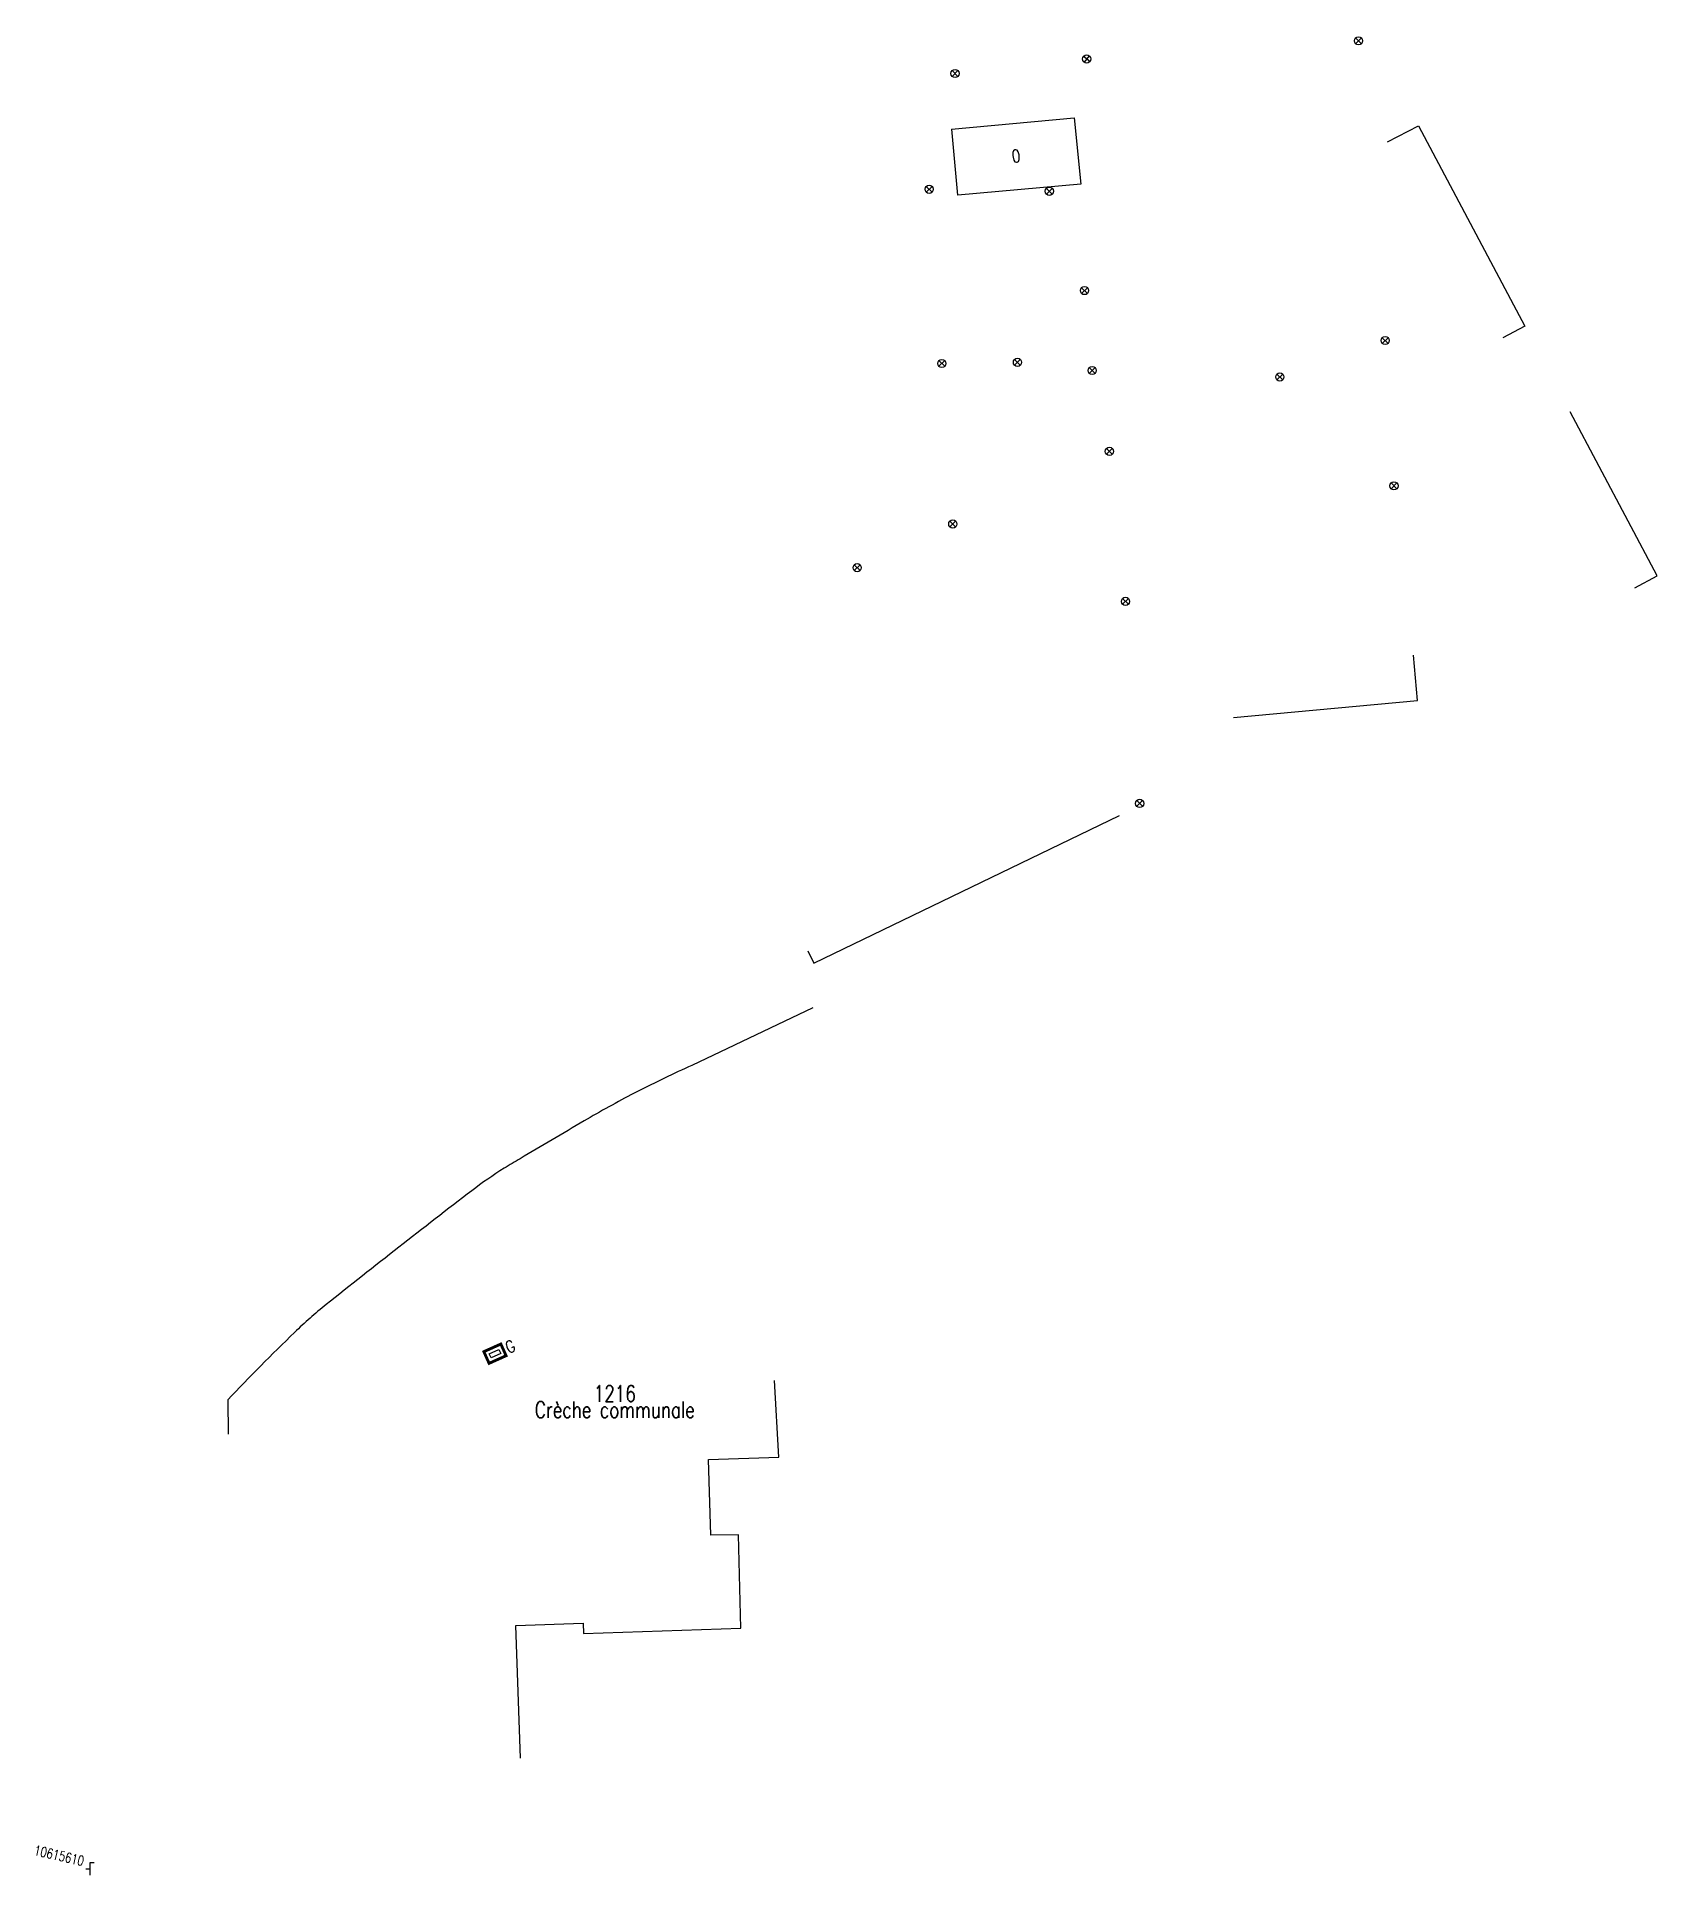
# Model space of a CAD drawing. Header units: millimetres. Extents: x 156980 to 157999, y 121028 to 121966.
# Drawn here: x 157037.6 to 157235.1, y 121742.3 to 121966.3 of the extents above; entities that cross this region are included whole.
import ezdxf
from ezdxf.enums import TextEntityAlignment as Align

# ---------------------------------------------------------------- set-up
doc = ezdxf.new("R2010")
doc.units = ezdxf.units.MM
doc.layers.get('0').update_dxf_attribs({"linetype": 'CONTINUOUS'})
for name, color, linetype in [('BB01', 7, 'CONTINUOUS'), ('BB06', 7, 'CONTINUOUS'), ('BR12', 7, 'CONTINUOUS'), ('G_210', 7, 'CONTINUOUS'), ('W0008', 7, 'CONTINUOUS'), ('W0469', 7, 'CONTINUOUS')]:
    doc.layers.add(name, color=color, linetype=linetype)
doc.styles.add('B_ROMANS', font='ROMANS.shx', dxfattribs={"width": 0.75})
doc.styles.get("Standard").update_dxf_attribs({"font": 'romans.shx', "width": 0.85})

msp = doc.modelspace()

# ---------------------------------------------------------------- texts
at = {"layer": 'BB06', "color": 252, "width": 0.85}
msp.add_text('0', height=1.5, rotation=6.6492, dxfattribs=at).set_placement((157156.5, 121950.95))

# ---------------------------------------------------------------- blocks, each defined once
blk = doc.blocks.new('br1208')
at = {"color": 0, "linetype": 'Continuous', "flags": 128}
for points in [[(0, 0), (-0.5, 0)], [(0.5, 0.75), (0, 0.75), (0, -0.75)]]:
    blk.add_lwpolyline(points, dxfattribs=at)
at = {"color": 0, "linetype": 'Continuous', "style": 'B_ROMANS', "width": 0.75}
blk.add_attdef('NUM', text='', height=1.2, dxfattribs=at).set_placement((0, 2), align=Align.MIDDLE)
at = {"color": 0, "linetype": 'Continuous', "style": 'B_ROMANS', "width": 0.75, "flags": 3}
for tag, p in [('DEF_LEG', (0, -10)), ('DEF_COUP', (0, -12.5)), ('DEF_TYPE', (0, -15))]:
    blk.add_attdef(tag, text='', height=1.2, dxfattribs=at).set_placement(p, align=Align.MIDDLE)
blk = doc.blocks.new('T469')
at = {"color": 0, "linetype": 'Continuous', "flags": 128}
for points in [[(-0.35, 0.35), (0.35, -0.35)], [(-0.35, -0.35), (0.35, 0.35)]]:
    blk.add_lwpolyline(points, dxfattribs=at)
at = {"color": 0, "linetype": 'Continuous'}
blk.add_circle((0, 0), 0.5, dxfattribs=at)
blk = doc.blocks.new('*U17')
at = {"layer": 'G_210', "color": 0, "linetype": 'Continuous', "const_width": 0.35, "flags": 128}
blk.add_lwpolyline([(2.27, 1.56), (2.27, 0), (0, 0), (0, 1.56)], close=True, dxfattribs=at)
at = {"layer": 'G_210', "color": 0, "linetype": 'Continuous'}
blk.add_lwpolyline([(0.5, 1.06), (1.77, 1.06), (1.77, 0.5), (0.5, 0.5)], close=True, dxfattribs=at)
at = {"layer": 'G_210', "insert": (3.18, 0.8), "char_height": 1.44, "width": 1.3066, "attachment_point": 5}
blk.add_mtext('G', dxfattribs=at)
at = {"layer": 'G_210', "color": 0, "linetype": 'Continuous', "width": 0.75}
for tag, height, p in [('NUM', 2, (2, 12.5)), ('NOM', 2, (2, 9.68)), ('BCL', 1.5, (2, 7))]:
    blk.add_attdef(tag, text='', height=height, dxfattribs=at).set_placement(p, align=Align.MIDDLE)
at = {"layer": 'G_210', "color": 0, "linetype": 'Continuous', "width": 0.75, "flags": 3}
for tag, p in [('DEF_LEG', (2.14, -3.11)), ('DEF_COUP', (2.14, -5.61)), ('DEF_TYPE', (2.14, -8.11))]:
    blk.add_attdef(tag, text='', height=1.2, dxfattribs=at).set_placement(p, align=Align.MIDDLE)

# ---------------------------------------------------------------- linework, layer by layer
at = {"layer": 'BB01', "color": 252, "flags": 128}
for points in [[(157149.1, 121955.04), (157164.03, 121956.4), (157164.85, 121948.34), (157149.85, 121946.98), (157149.11, 121955.04)], [(157202.24, 121953.47), (157205.98, 121955.45), (157218.94, 121931.03), (157216.26, 121929.61)], [(157232.37, 121899.17), (157235.09, 121900.62), (157224.48, 121920.6)], [(157183.44, 121883.36), (157205.89, 121885.43), (157205.38, 121890.97)], [(157131.57, 121854.93), (157132.29, 121853.43), (157169.56, 121871.4)], [(157096.55, 121756.58), (157095.97, 121772.74), (157104.19, 121773.04), (157104.23, 121771.75), (157123.43, 121772.4), (157123.13, 121783.77), (157119.77, 121783.76), (157119.46, 121792.95), (157128.05, 121793.23), (157127.5, 121802.57)]]:
    msp.add_lwpolyline(points, dxfattribs=at)
at = {"layer": 'W0008', "color": 252, "flags": 128}
msp.add_lwpolyline([(157132.17, 121848), (157117.45, 121840.98), (157117.03, 121840.79, 0.012625), (157110.41, 121837.58, 0.013353), (157104.3, 121834.21, 0.001278), (157096.5, 121829.61, 0.005275), (157094.56, 121828.44, 0.024493), (157090.62, 121825.71, 0.004824), (157072.87, 121811.83, 0.023575), (157069.02, 121808.45, 0.011003), (157060.87, 121800.22), (157060.94, 121796.04)], format="xyb", dxfattribs=at)

# ---------------------------------------------------------------- block references
at = {"layer": 'BR12', "color": 252}
ref = msp.add_blockref('br1208', (157044.09, 121743.07), dxfattribs=at)
ref.add_attrib('NUM', '10615610', dxfattribs={"layer": '0', "color": 0, "linetype": 'Continuous', "height": 1.2, "rotation": 347, "style": 'B_ROMANS', "width": 0.75}).set_placement((157040.33, 121744.71), align=Align.MIDDLE)
at = {"layer": 'G_210'}
ref = msp.add_blockref('*U17', (157092.73, 121804.68), dxfattribs=dict(at, rotation=24.15806038047053))
ref.add_attrib('NUM', '1216', dxfattribs={"color": 0, "linetype": 'Continuous', "height": 2, "width": 0.75}).set_placement((157108.05, 121801), align=Align.MIDDLE)
ref.add_attrib('NOM', 'Crèche communale', dxfattribs={"color": 0, "linetype": 'Continuous', "height": 2, "width": 0.75}).set_placement((157108.05, 121799.03), align=Align.MIDDLE)
at = {"layer": 'W0469'}
for p in [(157198.69, 121965.79), (157149.52, 121961.81), (157146.36, 121947.71), (157161, 121947.47), (157165.29, 121935.37), (157201.94, 121929.28), (157147.91, 121926.49), (157157.12, 121926.63), (157166.23, 121925.63), (157189.1, 121924.84), (157168.33, 121915.78), (157203, 121911.58), (157149.24, 121906.93), (157137.59, 121901.61), (157170.29, 121897.5), (157172.02, 121872.89)]:
    msp.add_blockref('T469', p, dxfattribs=at)
at = {"layer": 'W0469', "rotation": 186.3174969253397}
msp.add_blockref('T469', (157165.55, 121963.58), dxfattribs=at)

msp.set_redraw_order([(e.dxf.handle, doc.entitydb.next_handle()) for e in msp.query("TEXT MTEXT ATTDEF DIMENSION ARC_DIMENSION")])  # texts and dimensions are drawn at this point

doc.saveas('drawing.dxf')
